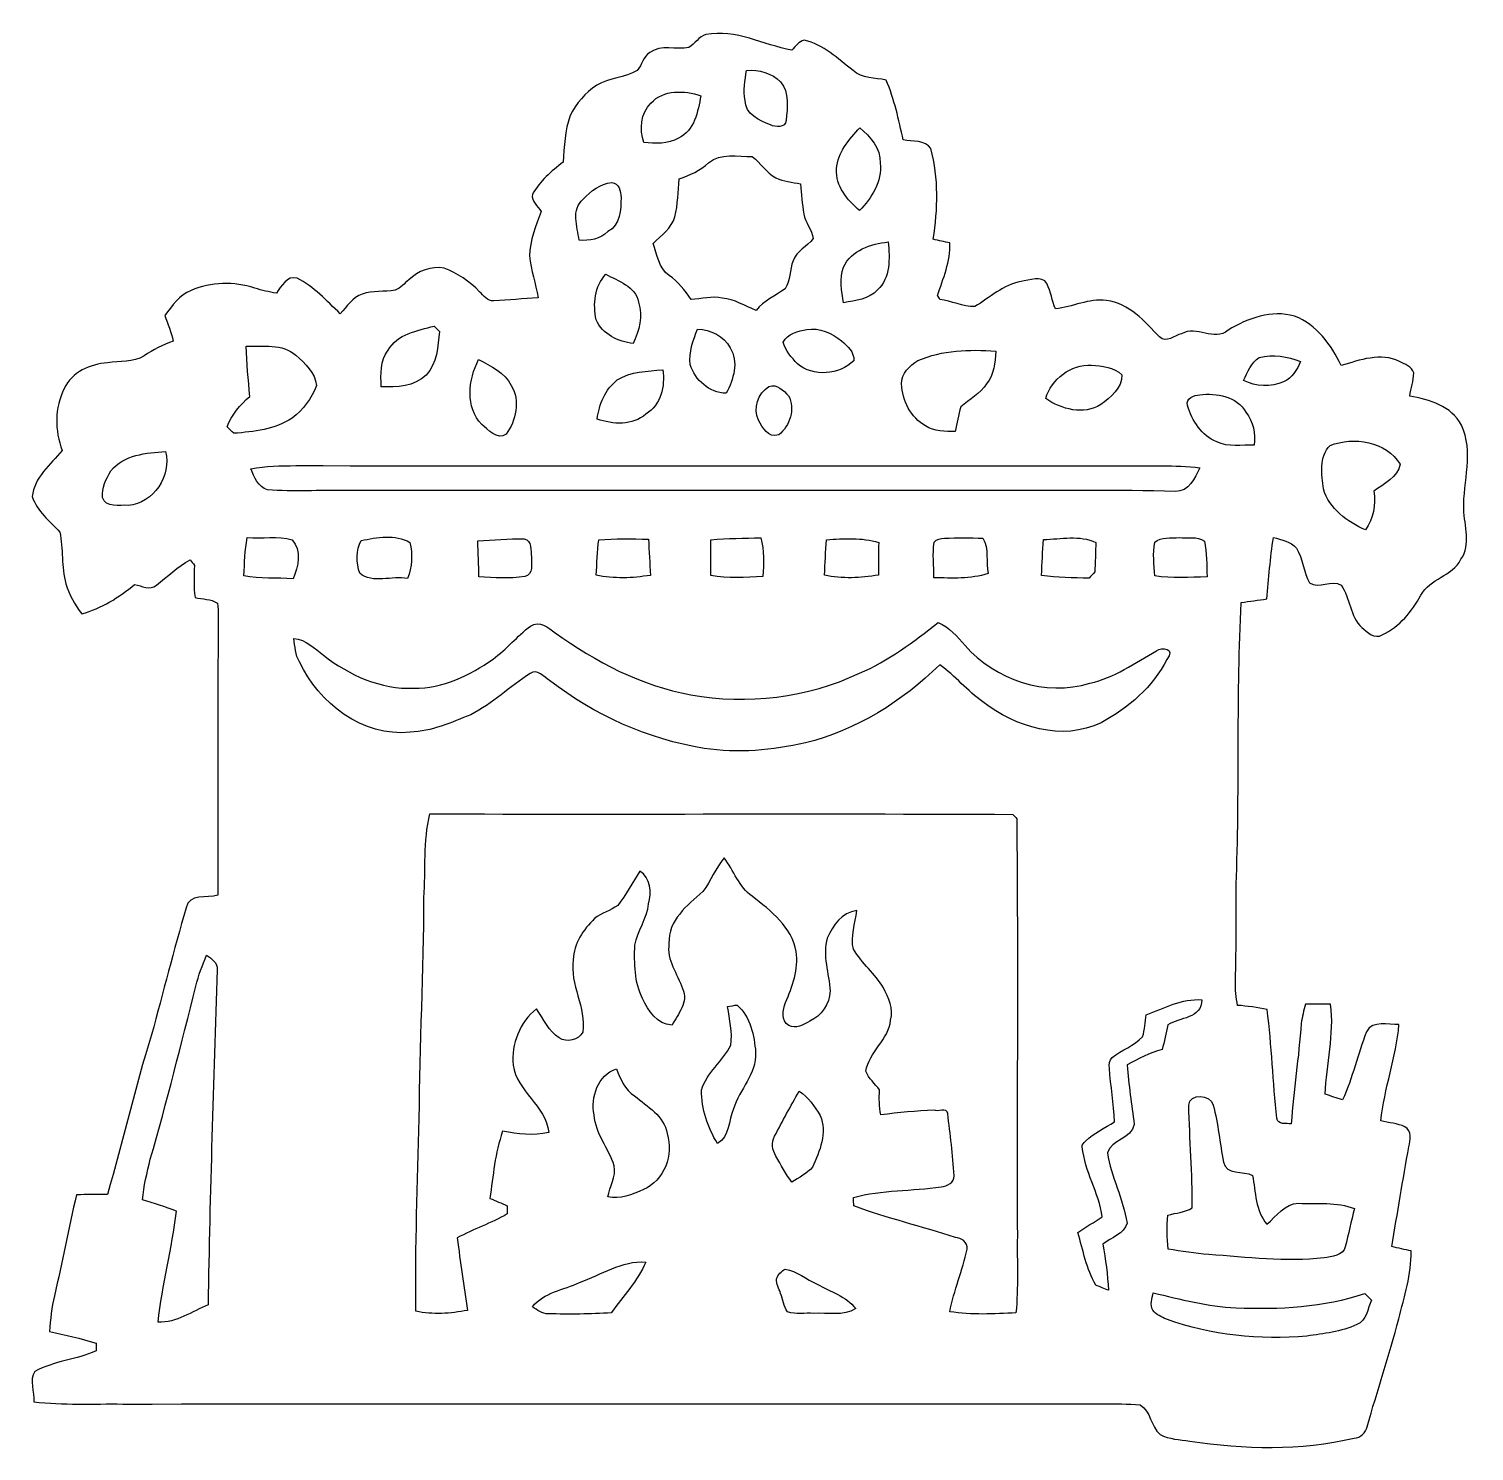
# Model space of a CAD drawing. Header units: centimetres. Extents: x -11.7 to 15.1, y -13.2 to 13.1.
import ezdxf

# ---------------------------------------------------------------- set-up
doc = ezdxf.new("R2010")
doc.units = ezdxf.units.CM
doc.header["$MEASUREMENT"] = 0
doc.layers.add('Camada 1', color=7, linetype='Continuous')

msp = doc.modelspace()

# ---------------------------------------------------------------- linework, layer by layer
at = {"layer": 'Camada 1'}
for points, knots in [([(0.86042, 13.02103), (1.41746, 13.1251), (1.92052, 12.82947), (2.45145, 12.72998), (2.45145, 12.72998), (2.52236, 12.7949), (2.58198, 12.89614), (2.68146, 12.91484), (2.68146, 12.91484), (3.04024, 12.83511), (3.30906, 12.57229), (3.5881, 12.35251), (3.5881, 12.35251), (3.75638, 12.20717), (3.99591, 12.21987), (4.20158, 12.17718), (4.20158, 12.17718), (4.35328, 11.82158), (4.43406, 11.4434), (4.51697, 11.0677), (4.51697, 11.0677), (4.68771, 11.02783), (4.92372, 11.07581), (5.03096, 10.90648), (5.03096, 10.90648), (5.1749, 10.35861), (5.16361, 9.78147), (5.07294, 9.22514), (5.07294, 9.22514), (5.17595, 9.20221), (5.28038, 9.17963), (5.38409, 9.15635), (5.38409, 9.15635), (5.39503, 8.8138), (5.25604, 8.49595), (5.15267, 8.17739), (5.15267, 8.17739), (5.16431, 8.16116), (5.18689, 8.12835), (5.19853, 8.11177), (5.19853, 8.11177), (5.41443, 8.07932), (5.62398, 7.97666), (5.84412, 7.97807), (5.84412, 7.97807), (6.12352, 8.14423), (6.37152, 8.38517), (6.70419, 8.44303), (6.70419, 8.44303), (6.84777, 8.46173), (7.08484, 8.56721), (7.1822, 8.40422), (7.1822, 8.40422), (7.24641, 8.25182), (7.28274, 8.08884), (7.33742, 7.93291), (7.33742, 7.93291), (7.65845, 7.96784), (7.95443, 8.134), (8.28604, 8.09131), (8.28604, 8.09131), (8.70197, 8.0398), (8.99654, 7.70361), (9.26853, 7.41468), (9.26853, 7.41468), (9.38671, 7.29156), (9.54863, 7.4489), (9.67563, 7.47289), (9.67563, 7.47289), (9.95645, 7.63482), (10.27959, 7.31802), (10.54241, 7.54027), (10.54241, 7.54027), (10.90365, 7.76429), (11.34639, 7.91915), (11.77149, 7.80133), (11.77149, 7.80133), (12.18741, 7.64575), (12.44459, 7.26581), (12.63615, 6.88552), (12.63615, 6.88552), (12.98081, 6.98535), (13.36922, 7.12964), (13.71494, 6.96207), (13.71494, 6.96207), (13.81231, 6.90845), (13.94883, 6.86505), (13.98129, 6.74652), (13.98129, 6.74652), (13.976, 6.60188), (13.92449, 6.46289), (13.90862, 6.31931), (13.90862, 6.31931), (14.27056, 6.25122), (14.68085, 6.13516), (14.86253, 5.77956), (14.86253, 5.77956), (15.09853, 5.29025), (14.89428, 4.73498), (14.90733, 4.22169), (14.90733, 4.22169), (14.92003, 3.91548), (15.04597, 3.56588), (14.85547, 3.29247), (14.85547, 3.29247), (14.69143, 2.97744), (14.28009, 2.9404), (14.11358, 2.62784), (14.11358, 2.62784), (13.94354, 2.32481), (13.72094, 2.04258), (13.39673, 1.89512), (13.39673, 1.89512), (13.2595, 1.80234), (13.11698, 1.94522), (13.01785, 2.02812), (13.01785, 2.02812), (12.7956, 2.23555), (12.80583, 2.57457), (12.63544, 2.8127), (12.63544, 2.8127), (12.46117, 2.92559), (12.21987, 2.7365), (12.04948, 2.85609), (12.04948, 2.85609), (11.93623, 3.05717), (11.92389, 3.30059), (11.80712, 3.50097), (11.80712, 3.50097), (11.69776, 3.62091), (11.52983, 3.65936), (11.37814, 3.69676), (11.37814, 3.69676), (11.3217, 3.31858), (11.29171, 2.93793), (11.25643, 2.55764), (11.25643, 2.55764), (11.09803, 2.53541), (10.93964, 2.5146), (10.7823, 2.49237), (10.7823, 2.49237), (10.69128, 0.79834), (10.75655, -0.89817), (10.69234, -2.59292), (10.69234, -2.59292), (10.68352, -3.23956), (10.69552, -3.88691), (10.67505, -4.5339), (10.67505, -4.5339), (10.66906, -4.68207), (10.69234, -4.82917), (10.71315, -4.97593), (10.71315, -4.97593), (10.89766, -4.98792), (11.08075, -5.01544), (11.26243, -5.05142), (11.26243, -5.05142), (11.34851, -5.7217), (11.3672, -6.39868), (11.44129, -7.07002), (11.44129, -7.07002), (11.46245, -7.19525), (11.61732, -7.16068), (11.70905, -7.17127), (11.70905, -7.17127), (11.75773, -6.54932), (11.84698, -5.93125), (11.89637, -5.3093), (11.89637, -5.3093), (11.90907, -5.18795), (11.944, -5.07083), (11.97433, -4.9537), (11.97433, -4.9537), (12.12885, -4.95406), (12.28407, -4.95441), (12.43965, -4.95512), (12.43965, -4.95512), (12.51126, -5.51215), (12.35886, -6.06637), (12.34087, -6.6234), (12.34087, -6.6234), (12.44706, -6.65903), (12.5543, -6.69255), (12.6619, -6.72712), (12.6619, -6.72712), (12.84675, -6.31931), (12.94412, -5.87975), (13.10534, -5.46382), (13.10534, -5.46382), (13.21964, -5.24298), (13.50539, -5.34247), (13.70647, -5.33365), (13.70647, -5.33365), (13.65144, -5.93831), (13.43237, -6.51475), (13.37098, -7.11905), (13.37098, -7.11905), (13.51915, -7.15398), (13.67755, -7.16209), (13.81725, -7.22806), (13.81725, -7.22806), (13.94672, -7.29827), (13.91885, -7.4803), (13.89062, -7.59601), (13.89062, -7.59601), (13.77597, -8.21161), (13.67719, -8.83003), (13.57418, -9.44809), (13.57418, -9.44809), (13.69272, -9.47737), (13.81266, -9.50242), (13.9326, -9.52923), (13.9326, -9.52923), (13.9379, -9.96068), (13.80525, -10.37555), (13.70153, -10.78935), (13.70153, -10.78935), (13.52656, -11.46104), (13.30325, -12.11862), (13.11628, -12.78678), (13.11628, -12.78678), (13.08664, -12.89614), (13.00021, -12.99457), (12.87568, -12.99668), (12.87568, -12.99668), (11.87838, -13.23869), (10.83663, -13.19812), (9.82698, -13.05489), (9.82698, -13.05489), (9.64247, -13.01926), (9.44527, -13.02455), (9.27805, -12.92895), (9.27805, -12.92895), (9.10731, -12.78008), (9.10625, -12.50456), (8.91187, -12.38109), (8.91187, -12.38109), (8.44691, -12.34334), (7.97983, -12.36768), (7.51417, -12.36415), (7.51417, -12.36415), (1.69333, -12.36662), (-4.1275, -12.36274), (-9.94833, -12.36592), (-9.94833, -12.36592), (-10.49831, -12.36063), (-11.05112, -12.38779), (-11.59898, -12.32394), (-11.59898, -12.32394), (-11.58381, -12.14437), (-11.68753, -11.92248), (-11.57499, -11.76267), (-11.57499, -11.76267), (-11.2268, -11.56405), (-10.80488, -11.551), (-10.44363, -11.37814), (-10.44363, -11.37814), (-10.44363, -11.33052), (-10.44363, -11.28324), (-10.44363, -11.23597), (-10.44363, -11.23597), (-10.72691, -11.14883), (-11.0169, -11.08428), (-11.30547, -11.01866), (-11.30547, -11.01866), (-11.28783, -10.79641), (-11.26984, -10.57451), (-11.21304, -10.35826), (-11.21304, -10.35826), (-11.07122, -9.73525), (-10.95269, -9.1066), (-10.80347, -8.48572), (-10.80347, -8.48572), (-10.61297, -8.4843), (-10.42282, -8.4836), (-10.23232, -8.48289), (-10.23232, -8.48289), (-9.94375, -7.50076), (-9.72008, -6.50064), (-9.41528, -5.52309), (-9.41528, -5.52309), (-9.19903, -4.73816), (-9.00218, -3.94794), (-8.77394, -3.16689), (-8.77394, -3.16689), (-8.72349, -2.90089), (-8.38835, -2.99156), (-8.18621, -2.93546), (-8.18621, -2.93546), (-8.1795, -1.29258), (-8.1915, 0.35031), (-8.17915, 1.99319), (-8.17915, 1.99319), (-8.18515, 2.15582), (-8.1668, 2.32022), (-8.19467, 2.48109), (-8.19467, 2.48109), (-8.31497, 2.56117), (-8.46878, 2.55129), (-8.60566, 2.58269), (-8.60566, 2.58269), (-8.6367, 2.78059), (-8.62365, 2.98168), (-8.61977, 3.18064), (-8.61977, 3.18064), (-8.64623, 3.21557), (-8.67304, 3.25049), (-8.6995, 3.28507), (-8.6995, 3.28507), (-8.92704, 3.15419), (-9.11825, 2.97356), (-9.32462, 2.81446), (-9.32462, 2.81446), (-9.44245, 2.70827), (-9.59767, 2.79859), (-9.72749, 2.82681), (-9.72749, 2.82681), (-10.01818, 2.58692), (-10.34203, 2.38301), (-10.70822, 2.28), (-10.70822, 2.28), (-10.83204, 2.45181), (-10.94387, 2.63596), (-11.00384, 2.84057), (-11.00384, 2.84057), (-11.08922, 3.15277), (-11.05041, 3.48686), (-11.11497, 3.79871), (-11.11497, 3.79871), (-11.303, 4.00085), (-11.53618, 4.18218), (-11.62508, 4.45417), (-11.62508, 4.45417), (-11.59298, 4.81189), (-11.28571, 5.05037), (-11.07122, 5.30754), (-11.07122, 5.30754), (-11.20704, 5.67866), (-11.21939, 6.102), (-11.03101, 6.45724), (-11.03101, 6.45724), (-10.89625, 6.76663), (-10.54982, 6.91197), (-10.23197, 6.9342), (-10.23197, 6.9342), (-10.00619, 6.97336), (-9.7543, 6.93667), (-9.55181, 7.06402), (-9.55181, 7.06402), (-9.38389, 7.17726), (-9.20468, 7.27392), (-9.01135, 7.33601), (-9.01135, 7.33601), (-9.04945, 7.50041), (-9.10978, 7.65775), (-9.17116, 7.81438), (-9.17116, 7.81438), (-9.03076, 7.99147), (-8.89952, 8.18903), (-8.68045, 8.27687), (-8.68045, 8.27687), (-8.31321, 8.43597), (-7.88282, 8.4455), (-7.50288, 8.3192), (-7.50288, 8.3192), (-7.372, 8.27546), (-7.23618, 8.25182), (-7.10071, 8.22537), (-7.10071, 8.22537), (-7.00969, 8.34743), (-6.90315, 8.56192), (-6.7183, 8.50265), (-6.7183, 8.50265), (-6.40256, 8.35201), (-6.17008, 8.07967), (-5.91714, 7.84613), (-5.91714, 7.84613), (-5.79226, 7.97666), (-5.68889, 8.14529), (-5.51145, 8.20949), (-5.51145, 8.20949), (-5.31495, 8.27969), (-5.0994, 8.24653), (-4.8962, 8.2811), (-4.8962, 8.2811), (-4.79637, 8.31885), (-4.72899, 8.41022), (-4.64502, 8.47266), (-4.64502, 8.47266), (-4.47534, 8.63706), (-4.2291, 8.73266), (-3.99239, 8.68997), (-3.99239, 8.68997), (-3.74685, 8.59367), (-3.51614, 8.44656), (-3.33587, 8.25218), (-3.33587, 8.25218), (-3.26178, 8.18021), (-3.18664, 8.07932), (-3.07093, 8.08143), (-3.07093, 8.08143), (-2.79647, 8.09554), (-2.52342, 8.12694), (-2.24861, 8.14105), (-2.24861, 8.14105), (-2.29658, 8.4007), (-2.37666, 8.65364), (-2.41194, 8.91575), (-2.41194, 8.91575), (-2.39995, 9.20362), (-2.29835, 9.47702), (-2.19004, 9.74125), (-2.19004, 9.74125), (-2.2539, 9.83791), (-2.38231, 9.93175), (-2.35267, 10.05981), (-2.35267, 10.05981), (-2.21968, 10.30358), (-2.00589, 10.48985), (-1.7847, 10.65248), (-1.7847, 10.65248), (-1.76742, 10.94317), (-1.75507, 11.24091), (-1.65594, 11.51819), (-1.65594, 11.51819), (-1.5434, 11.74327), (-1.37442, 11.94117), (-1.16311, 12.07946), (-1.16311, 12.07946), (-0.93204, 12.21916), (-0.64347, 12.21669), (-0.4124, 12.35463), (-0.4124, 12.35463), (-0.32032, 12.45517), (-0.30162, 12.6111), (-0.18097, 12.688), (-0.18097, 12.688), (0.03069, 12.83864), (0.30692, 12.73316), (0.54681, 12.78149), (0.54681, 12.78149), (0.66181, 12.84746), (0.72566, 12.98645), (0.86042, 13.02103), (0.86042, 13.02103), (0.86042, 13.02103), (0.86042, 13.02103), (0.86042, 13.02103)], [0, 0, 0, 0, 0.00884956, 0.00884956, 0.00884956, 0.00884956, 0.01769912, 0.01769912, 0.01769912, 0.01769912, 0.02654867, 0.02654867, 0.02654867, 0.02654867, 0.03539823, 0.03539823, 0.03539823, 0.03539823, 0.04424779, 0.04424779, 0.04424779, 0.04424779, 0.05309735, 0.05309735, 0.05309735, 0.05309735, 0.0619469, 0.0619469, 0.0619469, 0.0619469, 0.07079646, 0.07079646, 0.07079646, 0.07079646, 0.07964602, 0.07964602, 0.07964602, 0.07964602, 0.08849558, 0.08849558, 0.08849558, 0.08849558, 0.09734513, 0.09734513, 0.09734513, 0.09734513, 0.10619469, 0.10619469, 0.10619469, 0.10619469, 0.11504425, 0.11504425, 0.11504425, 0.11504425, 0.12389381, 0.12389381, 0.12389381, 0.12389381, 0.13274336, 0.13274336, 0.13274336, 0.13274336, 0.14159292, 0.14159292, 0.14159292, 0.14159292, 0.15044248, 0.15044248, 0.15044248, 0.15044248, 0.15929204, 0.15929204, 0.15929204, 0.15929204, 0.16814159, 0.16814159, 0.16814159, 0.16814159, 0.17699115, 0.17699115, 0.17699115, 0.17699115, 0.18584071, 0.18584071, 0.18584071, 0.18584071, 0.19469027, 0.19469027, 0.19469027, 0.19469027, 0.20353982, 0.20353982, 0.20353982, 0.20353982, 0.21238938, 0.21238938, 0.21238938, 0.21238938, 0.22123894, 0.22123894, 0.22123894, 0.22123894, 0.2300885, 0.2300885, 0.2300885, 0.2300885, 0.23893805, 0.23893805, 0.23893805, 0.23893805, 0.24778761, 0.24778761, 0.24778761, 0.24778761, 0.25663717, 0.25663717, 0.25663717, 0.25663717, 0.26548673, 0.26548673, 0.26548673, 0.26548673, 0.27433628, 0.27433628, 0.27433628, 0.27433628, 0.28318584, 0.28318584, 0.28318584, 0.28318584, 0.2920354, 0.2920354, 0.2920354, 0.2920354, 0.30088496, 0.30088496, 0.30088496, 0.30088496, 0.30973451, 0.30973451, 0.30973451, 0.30973451, 0.31858407, 0.31858407, 0.31858407, 0.31858407, 0.32743363, 0.32743363, 0.32743363, 0.32743363, 0.33628319, 0.33628319, 0.33628319, 0.33628319, 0.34513274, 0.34513274, 0.34513274, 0.34513274, 0.3539823, 0.3539823, 0.3539823, 0.3539823, 0.36283186, 0.36283186, 0.36283186, 0.36283186, 0.37168142, 0.37168142, 0.37168142, 0.37168142, 0.38053097, 0.38053097, 0.38053097, 0.38053097, 0.38938053, 0.38938053, 0.38938053, 0.38938053, 0.39823009, 0.39823009, 0.39823009, 0.39823009, 0.40707965, 0.40707965, 0.40707965, 0.40707965, 0.4159292, 0.4159292, 0.4159292, 0.4159292, 0.42477876, 0.42477876, 0.42477876, 0.42477876, 0.43362832, 0.43362832, 0.43362832, 0.43362832, 0.44247788, 0.44247788, 0.44247788, 0.44247788, 0.45132743, 0.45132743, 0.45132743, 0.45132743, 0.46017699, 0.46017699, 0.46017699, 0.46017699, 0.46902655, 0.46902655, 0.46902655, 0.46902655, 0.47787611, 0.47787611, 0.47787611, 0.47787611, 0.48672566, 0.48672566, 0.48672566, 0.48672566, 0.49557522, 0.49557522, 0.49557522, 0.49557522, 0.50442478, 0.50442478, 0.50442478, 0.50442478, 0.51327434, 0.51327434, 0.51327434, 0.51327434, 0.52212389, 0.52212389, 0.52212389, 0.52212389, 0.53097345, 0.53097345, 0.53097345, 0.53097345, 0.53982301, 0.53982301, 0.53982301, 0.53982301, 0.54867257, 0.54867257, 0.54867257, 0.54867257, 0.55752212, 0.55752212, 0.55752212, 0.55752212, 0.56637168, 0.56637168, 0.56637168, 0.56637168, 0.57522124, 0.57522124, 0.57522124, 0.57522124, 0.5840708, 0.5840708, 0.5840708, 0.5840708, 0.59292035, 0.59292035, 0.59292035, 0.59292035, 0.60176991, 0.60176991, 0.60176991, 0.60176991, 0.61061947, 0.61061947, 0.61061947, 0.61061947, 0.61946903, 0.61946903, 0.61946903, 0.61946903, 0.62831858, 0.62831858, 0.62831858, 0.62831858, 0.63716814, 0.63716814, 0.63716814, 0.63716814, 0.6460177, 0.6460177, 0.6460177, 0.6460177, 0.65486726, 0.65486726, 0.65486726, 0.65486726, 0.66371681, 0.66371681, 0.66371681, 0.66371681, 0.67256637, 0.67256637, 0.67256637, 0.67256637, 0.68141593, 0.68141593, 0.68141593, 0.68141593, 0.69026549, 0.69026549, 0.69026549, 0.69026549, 0.69911504, 0.69911504, 0.69911504, 0.69911504, 0.7079646, 0.7079646, 0.7079646, 0.7079646, 0.71681416, 0.71681416, 0.71681416, 0.71681416, 0.72566372, 0.72566372, 0.72566372, 0.72566372, 0.73451327, 0.73451327, 0.73451327, 0.73451327, 0.74336283, 0.74336283, 0.74336283, 0.74336283, 0.75221239, 0.75221239, 0.75221239, 0.75221239, 0.76106195, 0.76106195, 0.76106195, 0.76106195, 0.7699115, 0.7699115, 0.7699115, 0.7699115, 0.77876106, 0.77876106, 0.77876106, 0.77876106, 0.78761062, 0.78761062, 0.78761062, 0.78761062, 0.79646018, 0.79646018, 0.79646018, 0.79646018, 0.80530973, 0.80530973, 0.80530973, 0.80530973, 0.81415929, 0.81415929, 0.81415929, 0.81415929, 0.82300885, 0.82300885, 0.82300885, 0.82300885, 0.83185841, 0.83185841, 0.83185841, 0.83185841, 0.84070796, 0.84070796, 0.84070796, 0.84070796, 0.84955752, 0.84955752, 0.84955752, 0.84955752, 0.85840708, 0.85840708, 0.85840708, 0.85840708, 0.86725664, 0.86725664, 0.86725664, 0.86725664, 0.87610619, 0.87610619, 0.87610619, 0.87610619, 0.88495575, 0.88495575, 0.88495575, 0.88495575, 0.89380531, 0.89380531, 0.89380531, 0.89380531, 0.90265487, 0.90265487, 0.90265487, 0.90265487, 0.91150442, 0.91150442, 0.91150442, 0.91150442, 0.92035398, 0.92035398, 0.92035398, 0.92035398, 0.92920354, 0.92920354, 0.92920354, 0.92920354, 0.9380531, 0.9380531, 0.9380531, 0.9380531, 0.94690265, 0.94690265, 0.94690265, 0.94690265, 0.95575221, 0.95575221, 0.95575221, 0.95575221, 0.96460177, 0.96460177, 0.96460177, 0.96460177, 0.97345133, 0.97345133, 0.97345133, 0.97345133, 0.98230088, 0.98230088, 0.98230088, 0.98230088, 1, 1, 1, 1]), ([(1.61537, 12.35533), (1.58221, 12.1726), (1.55187, 11.98457), (1.58679, 11.799), (1.58679, 11.799), (1.58785, 11.53795), (1.85385, 11.43564), (2.05458, 11.34533), (2.05458, 11.34533), (2.15194, 11.30018), (2.33221, 11.28536), (2.3495, 11.42682), (2.3495, 11.42682), (2.36643, 11.66107), (2.41053, 11.94576), (2.24578, 12.14155), (2.24578, 12.14155), (2.0828, 12.30665), (1.84326, 12.37615), (1.61537, 12.35533), (1.61537, 12.35533), (1.61537, 12.35533), (1.61537, 12.35533), (1.61537, 12.35533)], [0, 0, 0, 0, 0.14285714, 0.14285714, 0.14285714, 0.14285714, 0.28571429, 0.28571429, 0.28571429, 0.28571429, 0.42857143, 0.42857143, 0.42857143, 0.42857143, 0.57142857, 0.57142857, 0.57142857, 0.57142857, 0.71428571, 0.71428571, 0.71428571, 0.71428571, 1, 1, 1, 1]), ([(-0.1591, 11.7482), (-0.35348, 11.55947), (-0.37289, 11.26243), (-0.29034, 11.0169), (-0.29034, 11.0169), (-0.07514, 10.99961), (0.15769, 10.98762), (0.35137, 11.1005), (0.35137, 11.1005), (0.65334, 11.23421), (0.71085, 11.59863), (0.76694, 11.88649), (0.76694, 11.88649), (0.46496, 11.98527), (0.07232, 12.00785), (-0.1591, 11.7482), (-0.1591, 11.7482), (-0.1591, 11.7482), (-0.1591, 11.7482), (-0.1591, 11.7482)], [0, 0, 0, 0, 0.16666667, 0.16666667, 0.16666667, 0.16666667, 0.33333333, 0.33333333, 0.33333333, 0.33333333, 0.5, 0.5, 0.5, 0.5, 0.66666667, 0.66666667, 0.66666667, 0.66666667, 1, 1, 1, 1]), ([(3.2833, 10.52936), (3.25437, 10.20445), (3.48756, 9.9568), (3.70769, 9.75572), (3.70769, 9.75572), (3.931, 9.99031), (4.13279, 10.29476), (4.08869, 10.63554), (4.08869, 10.63554), (4.10845, 10.91424), (3.89996, 11.12379), (3.71087, 11.29418), (3.71087, 11.29418), (3.52531, 11.0677), (3.29142, 10.84192), (3.2833, 10.52936), (3.2833, 10.52936), (3.2833, 10.52936), (3.2833, 10.52936), (3.2833, 10.52936)], [0, 0, 0, 0, 0.16666667, 0.16666667, 0.16666667, 0.16666667, 0.33333333, 0.33333333, 0.33333333, 0.33333333, 0.5, 0.5, 0.5, 0.5, 0.66666667, 0.66666667, 0.66666667, 0.66666667, 1, 1, 1, 1]), ([(0.91087, 10.64189), (0.75353, 10.50078), (0.56127, 10.41188), (0.36336, 10.34344), (0.36336, 10.34344), (0.34572, 10.1099), (0.34255, 9.87284), (0.28575, 9.64424), (0.28575, 9.64424), (0.22684, 9.4294), (0.03598, 9.29499), (-0.11818, 9.15), (-0.11818, 9.15), (-0.03951, 8.94433), (-0.0194, 8.68786), (0.17709, 8.55486), (0.17709, 8.55486), (0.34607, 8.43739), (0.47484, 8.27793), (0.58632, 8.10719), (0.58632, 8.10719), (0.77752, 8.12377), (0.9719, 8.17457), (1.16381, 8.1347), (1.16381, 8.1347), (1.38924, 8.11248), (1.58362, 7.99042), (1.78964, 7.90751), (1.78964, 7.90751), (1.93604, 8.08425), (2.14806, 8.17668), (2.32974, 8.30862), (2.32974, 8.30862), (2.43487, 8.4589), (2.40242, 8.66281), (2.47826, 8.82791), (2.47826, 8.82791), (2.54212, 9.0103), (2.73685, 9.09073), (2.84833, 9.23819), (2.84833, 9.23819), (2.8254, 9.40188), (2.70334, 9.531), (2.673, 9.69257), (2.673, 9.69257), (2.64548, 9.87778), (2.63137, 10.0644), (2.61373, 10.25066), (2.61373, 10.25066), (2.46062, 10.28488), (2.29941, 10.29617), (2.15688, 10.36461), (2.15688, 10.36461), (1.97873, 10.45668), (1.87819, 10.64119), (1.7205, 10.75902), (1.7205, 10.75902), (1.45097, 10.76078), (1.13665, 10.83133), (0.91087, 10.64189), (0.91087, 10.64189), (0.91087, 10.64189), (0.91087, 10.64189), (0.91087, 10.64189)], [0, 0, 0, 0, 0.05882353, 0.05882353, 0.05882353, 0.05882353, 0.11764706, 0.11764706, 0.11764706, 0.11764706, 0.17647059, 0.17647059, 0.17647059, 0.17647059, 0.23529412, 0.23529412, 0.23529412, 0.23529412, 0.29411765, 0.29411765, 0.29411765, 0.29411765, 0.35294118, 0.35294118, 0.35294118, 0.35294118, 0.41176471, 0.41176471, 0.41176471, 0.41176471, 0.47058824, 0.47058824, 0.47058824, 0.47058824, 0.52941176, 0.52941176, 0.52941176, 0.52941176, 0.58823529, 0.58823529, 0.58823529, 0.58823529, 0.64705882, 0.64705882, 0.64705882, 0.64705882, 0.70588235, 0.70588235, 0.70588235, 0.70588235, 0.76470588, 0.76470588, 0.76470588, 0.76470588, 0.82352941, 0.82352941, 0.82352941, 0.82352941, 0.88235294, 0.88235294, 0.88235294, 0.88235294, 1, 1, 1, 1]), ([(-1.41358, 9.96809), (-1.64289, 9.77653), (-1.52365, 9.46115), (-1.49013, 9.20856), (-1.49013, 9.20856), (-1.29893, 9.19268), (-1.09467, 9.22373), (-0.95462, 9.36837), (-0.95462, 9.36837), (-0.72249, 9.49254), (-0.71684, 9.77088), (-0.71155, 10.0016), (-0.71155, 10.0016), (-0.71684, 10.11237), (-0.74612, 10.27007), (-0.88441, 10.27642), (-0.88441, 10.27642), (-1.09185, 10.25701), (-1.27741, 10.11802), (-1.41358, 9.96809), (-1.41358, 9.96809), (-1.41358, 9.96809), (-1.41358, 9.96809), (-1.41358, 9.96809)], [0, 0, 0, 0, 0.14285714, 0.14285714, 0.14285714, 0.14285714, 0.28571429, 0.28571429, 0.28571429, 0.28571429, 0.42857143, 0.42857143, 0.42857143, 0.42857143, 0.57142857, 0.57142857, 0.57142857, 0.57142857, 0.71428571, 0.71428571, 0.71428571, 0.71428571, 1, 1, 1, 1]), ([(3.40924, 8.70902), (3.33622, 8.49559), (3.37185, 8.26417), (3.41171, 8.04757), (3.41171, 8.04757), (3.63185, 8.09272), (3.88302, 8.10789), (4.04319, 8.28604), (4.04319, 8.28604), (4.28272, 8.51323), (4.26791, 8.8706), (4.23968, 9.17504), (4.23968, 9.17504), (3.91689, 9.14329), (3.55847, 9.023), (3.40924, 8.70902), (3.40924, 8.70902), (3.40924, 8.70902), (3.40924, 8.70902), (3.40924, 8.70902)], [0, 0, 0, 0, 0.16666667, 0.16666667, 0.16666667, 0.16666667, 0.33333333, 0.33333333, 0.33333333, 0.33333333, 0.5, 0.5, 0.5, 0.5, 0.66666667, 0.66666667, 0.66666667, 0.66666667, 1, 1, 1, 1]), ([(-0.99448, 8.57638), (-1.20438, 8.35695), (-1.23472, 8.01723), (-1.17404, 7.73254), (-1.17404, 7.73254), (-1.05833, 7.46337), (-0.76235, 7.32896), (-0.48683, 7.29086), (-0.48683, 7.29086), (-0.37818, 7.53004), (-0.29704, 7.80097), (-0.38911, 8.06132), (-0.38911, 8.06132), (-0.44873, 8.35554), (-0.76447, 8.45467), (-0.99448, 8.57638), (-0.99448, 8.57638), (-0.99448, 8.57638), (-0.99448, 8.57638), (-0.99448, 8.57638)], [0, 0, 0, 0, 0.16666667, 0.16666667, 0.16666667, 0.16666667, 0.33333333, 0.33333333, 0.33333333, 0.33333333, 0.5, 0.5, 0.5, 0.5, 0.66666667, 0.66666667, 0.66666667, 0.66666667, 1, 1, 1, 1]), ([(-5.03061, 7.16739), (-5.18336, 6.97512), (-5.16502, 6.72183), (-5.15867, 6.49111), (-5.15867, 6.49111), (-4.87221, 6.47488), (-4.54166, 6.49323), (-4.32611, 6.70807), (-4.32611, 6.70807), (-4.12468, 6.92185), (-4.1021, 7.23829), (-4.07952, 7.51664), (-4.07952, 7.51664), (-4.11304, 7.5498), (-4.14584, 7.58296), (-4.17865, 7.61612), (-4.17865, 7.61612), (-4.48345, 7.53286), (-4.86022, 7.47113), (-5.03061, 7.16739), (-5.03061, 7.16739), (-5.03061, 7.16739), (-5.03061, 7.16739), (-5.03061, 7.16739)], [0, 0, 0, 0, 0.14285714, 0.14285714, 0.14285714, 0.14285714, 0.28571429, 0.28571429, 0.28571429, 0.28571429, 0.42857143, 0.42857143, 0.42857143, 0.42857143, 0.57142857, 0.57142857, 0.57142857, 0.57142857, 0.71428571, 0.71428571, 0.71428571, 0.71428571, 1, 1, 1, 1]), ([(0.70485, 7.56144), (0.62724, 7.35118), (0.53834, 7.13422), (0.56938, 6.90421), (0.56938, 6.90421), (0.66075, 6.61282), (0.92287, 6.38104), (1.23578, 6.37011), (1.23578, 6.37011), (1.3716, 6.62093), (1.47567, 6.95572), (1.30739, 7.21572), (1.30739, 7.21572), (1.19839, 7.43726), (0.94192, 7.5505), (0.70485, 7.56144), (0.70485, 7.56144), (0.70485, 7.56144), (0.70485, 7.56144), (0.70485, 7.56144)], [0, 0, 0, 0, 0.16666667, 0.16666667, 0.16666667, 0.16666667, 0.33333333, 0.33333333, 0.33333333, 0.33333333, 0.5, 0.5, 0.5, 0.5, 0.66666667, 0.66666667, 0.66666667, 0.66666667, 1, 1, 1, 1]), ([(2.7305, 7.55156), (2.56928, 7.5244), (2.37702, 7.4743), (2.29059, 7.31908), (2.29059, 7.31908), (2.32904, 7.15821), (2.45039, 7.03404), (2.55834, 6.9155), (2.55834, 6.9155), (2.84903, 6.66856), (3.33481, 6.7123), (3.6008, 6.97442), (3.6008, 6.97442), (3.61386, 7.13422), (3.48121, 7.24676), (3.37256, 7.34166), (3.37256, 7.34166), (3.19299, 7.48206), (2.96545, 7.59848), (2.7305, 7.55156), (2.7305, 7.55156), (2.7305, 7.55156), (2.7305, 7.55156), (2.7305, 7.55156)], [0, 0, 0, 0, 0.14285714, 0.14285714, 0.14285714, 0.14285714, 0.28571429, 0.28571429, 0.28571429, 0.28571429, 0.42857143, 0.42857143, 0.42857143, 0.42857143, 0.57142857, 0.57142857, 0.57142857, 0.57142857, 0.71428571, 0.71428571, 0.71428571, 0.71428571, 1, 1, 1, 1]), ([(-7.66057, 7.24182), (-7.65034, 6.93138), (-7.6207, 6.62234), (-7.59213, 6.31331), (-7.59213, 6.31331), (-7.77134, 6.15527), (-7.92939, 5.97323), (-8.01405, 5.74675), (-8.01405, 5.74675), (-7.97242, 5.70759), (-7.93115, 5.66808), (-7.88987, 5.62822), (-7.88987, 5.62822), (-7.5184, 5.65714), (-7.12717, 5.6963), (-6.81073, 5.9122), (-6.81073, 5.9122), (-6.60717, 6.06178), (-6.44172, 6.27309), (-6.35988, 6.51263), (-6.35988, 6.51263), (-6.37469, 6.75146), (-6.57225, 6.92362), (-6.7377, 7.07425), (-6.7377, 7.07425), (-6.99276, 7.2965), (-7.34836, 7.239), (-7.66057, 7.24182), (-7.66057, 7.24182), (-7.66057, 7.24182), (-7.66057, 7.24182), (-7.66057, 7.24182)], [0, 0, 0, 0, 0.11111111, 0.11111111, 0.11111111, 0.11111111, 0.22222222, 0.22222222, 0.22222222, 0.22222222, 0.33333333, 0.33333333, 0.33333333, 0.33333333, 0.44444444, 0.44444444, 0.44444444, 0.44444444, 0.55555556, 0.55555556, 0.55555556, 0.55555556, 0.66666667, 0.66666667, 0.66666667, 0.66666667, 0.77777778, 0.77777778, 0.77777778, 0.77777778, 1, 1, 1, 1]), ([(-3.35315, 6.99558), (-3.54506, 6.62658), (-3.60362, 6.1094), (-3.29494, 5.78908), (-3.29494, 5.78908), (-3.17606, 5.70618), (-3.00814, 5.49099), (-2.84445, 5.61058), (-2.84445, 5.61058), (-2.65501, 5.86458), (-2.58092, 6.2297), (-2.74602, 6.51545), (-2.74602, 6.51545), (-2.86985, 6.75499), (-3.12349, 6.87952), (-3.35315, 6.99558), (-3.35315, 6.99558), (-3.35315, 6.99558), (-3.35315, 6.99558), (-3.35315, 6.99558)], [0, 0, 0, 0, 0.16666667, 0.16666667, 0.16666667, 0.16666667, 0.33333333, 0.33333333, 0.33333333, 0.33333333, 0.5, 0.5, 0.5, 0.5, 0.66666667, 0.66666667, 0.66666667, 0.66666667, 1, 1, 1, 1]), ([(4.78684, 6.97759), (4.63938, 6.8774), (4.47816, 6.73841), (4.48733, 6.54438), (4.48733, 6.54438), (4.50286, 6.23535), (4.65631, 5.92067), (4.93289, 5.76404), (4.93289, 5.76404), (5.09446, 5.65891), (5.29766, 5.66349), (5.48252, 5.66244), (5.48252, 5.66244), (5.51427, 5.81413), (5.53402, 5.97147), (5.58729, 6.11646), (5.58729, 6.11646), (5.74075, 6.26498), (5.94395, 6.36164), (6.06319, 6.54685), (6.06319, 6.54685), (6.19795, 6.71724), (6.22653, 6.93949), (6.23182, 7.14975), (6.23182, 7.14975), (5.74675, 7.18926), (5.23945, 7.17197), (4.78684, 6.97759), (4.78684, 6.97759), (4.78684, 6.97759), (4.78684, 6.97759), (4.78684, 6.97759)], [0, 0, 0, 0, 0.11111111, 0.11111111, 0.11111111, 0.11111111, 0.22222222, 0.22222222, 0.22222222, 0.22222222, 0.33333333, 0.33333333, 0.33333333, 0.33333333, 0.44444444, 0.44444444, 0.44444444, 0.44444444, 0.55555556, 0.55555556, 0.55555556, 0.55555556, 0.66666667, 0.66666667, 0.66666667, 0.66666667, 0.77777778, 0.77777778, 0.77777778, 0.77777778, 1, 1, 1, 1]), ([(11.11779, 7.03192), (10.9668, 6.94196), (10.89519, 6.76134), (10.82675, 6.60929), (10.82675, 6.60929), (11.05394, 6.49217), (11.33369, 6.48159), (11.56899, 6.58107), (11.56899, 6.58107), (11.72598, 6.65127), (11.81735, 6.80826), (11.88367, 6.95925), (11.88367, 6.95925), (11.64272, 7.05026), (11.36967, 7.10812), (11.11779, 7.03192), (11.11779, 7.03192), (11.11779, 7.03192), (11.11779, 7.03192), (11.11779, 7.03192)], [0, 0, 0, 0, 0.16666667, 0.16666667, 0.16666667, 0.16666667, 0.33333333, 0.33333333, 0.33333333, 0.33333333, 0.5, 0.5, 0.5, 0.5, 0.66666667, 0.66666667, 0.66666667, 0.66666667, 1, 1, 1, 1]), ([(-0.78211, 6.61776), (-1.00753, 6.44595), (-1.11584, 6.1655), (-1.15641, 5.8928), (-1.15641, 5.8928), (-0.86501, 5.7919), (-0.49812, 5.76404), (-0.25153, 5.98487), (-0.25153, 5.98487), (0.02716, 6.14892), (0.1083, 6.50452), (0.06103, 6.80473), (0.06103, 6.80473), (-0.22437, 6.78145), (-0.53234, 6.7758), (-0.78211, 6.61776), (-0.78211, 6.61776), (-0.78211, 6.61776), (-0.78211, 6.61776), (-0.78211, 6.61776)], [0, 0, 0, 0, 0.16666667, 0.16666667, 0.16666667, 0.16666667, 0.33333333, 0.33333333, 0.33333333, 0.33333333, 0.5, 0.5, 0.5, 0.5, 0.66666667, 0.66666667, 0.66666667, 0.66666667, 1, 1, 1, 1]), ([(7.15857, 6.27274), (7.45419, 6.07025), (7.85848, 5.96265), (8.18127, 6.16056), (8.18127, 6.16056), (8.35413, 6.29567), (8.58308, 6.46783), (8.57038, 6.71265), (8.57038, 6.71265), (8.42504, 6.8513), (8.20138, 6.88305), (8.00841, 6.89151), (8.00841, 6.89151), (7.62494, 6.91021), (7.26652, 6.63645), (7.15857, 6.27274), (7.15857, 6.27274), (7.15857, 6.27274), (7.15857, 6.27274), (7.15857, 6.27274)], [0, 0, 0, 0, 0.16666667, 0.16666667, 0.16666667, 0.16666667, 0.33333333, 0.33333333, 0.33333333, 0.33333333, 0.5, 0.5, 0.5, 0.5, 0.66666667, 0.66666667, 0.66666667, 0.66666667, 1, 1, 1, 1]), ([(2.02494, 6.49817), (1.83092, 6.3687), (1.72473, 6.09071), (1.8355, 5.87304), (1.8355, 5.87304), (1.90571, 5.73546), (2.01401, 5.53614), (2.20909, 5.6007), (2.20909, 5.6007), (2.419, 5.76227), (2.51777, 6.08436), (2.39324, 6.3246), (2.39324, 6.3246), (2.29941, 6.42514), (2.18158, 6.54861), (2.02494, 6.49817), (2.02494, 6.49817), (2.02494, 6.49817), (2.02494, 6.49817), (2.02494, 6.49817)], [0, 0, 0, 0, 0.16666667, 0.16666667, 0.16666667, 0.16666667, 0.33333333, 0.33333333, 0.33333333, 0.33333333, 0.5, 0.5, 0.5, 0.5, 0.66666667, 0.66666667, 0.66666667, 0.66666667, 1, 1, 1, 1]), ([(10.01289, 6.34365), (9.90917, 6.3313), (9.74478, 6.2805), (9.78888, 6.14327), (9.78888, 6.14327), (9.87072, 5.86422), (10.0464, 5.57989), (10.32863, 5.47158), (10.32863, 5.47158), (10.54276, 5.36363), (10.79253, 5.41655), (11.02219, 5.4102), (11.02219, 5.4102), (11.04618, 5.62363), (11.01266, 5.84694), (10.86802, 6.01733), (10.86802, 6.01733), (10.70822, 6.32213), (10.31981, 6.37716), (10.01289, 6.34365), (10.01289, 6.34365), (10.01289, 6.34365), (10.01289, 6.34365), (10.01289, 6.34365)], [0, 0, 0, 0, 0.14285714, 0.14285714, 0.14285714, 0.14285714, 0.28571429, 0.28571429, 0.28571429, 0.28571429, 0.42857143, 0.42857143, 0.42857143, 0.42857143, 0.57142857, 0.57142857, 0.57142857, 0.57142857, 0.71428571, 0.71428571, 0.71428571, 0.71428571, 1, 1, 1, 1]), ([(12.42942, 5.40279), (12.21987, 5.19924), (12.27137, 4.85634), (12.30524, 4.59881), (12.30524, 4.59881), (12.41319, 4.22945), (12.7508, 3.98533), (13.087, 3.83646), (13.087, 3.83646), (13.2341, 4.05165), (13.27608, 4.30142), (13.24151, 4.55542), (13.24151, 4.55542), (13.41508, 4.687), (13.6973, 4.81224), (13.72552, 5.05636), (13.72552, 5.05636), (13.46941, 5.48569), (12.86475, 5.57071), (12.42942, 5.40279), (12.42942, 5.40279), (12.42942, 5.40279), (12.42942, 5.40279), (12.42942, 5.40279)], [0, 0, 0, 0, 0.14285714, 0.14285714, 0.14285714, 0.14285714, 0.28571429, 0.28571429, 0.28571429, 0.28571429, 0.42857143, 0.42857143, 0.42857143, 0.42857143, 0.57142857, 0.57142857, 0.57142857, 0.57142857, 0.71428571, 0.71428571, 0.71428571, 0.71428571, 1, 1, 1, 1]), ([(-10.16882, 4.93219), (-10.2549, 4.78402), (-10.34344, 4.61469), (-10.32369, 4.43865), (-10.32369, 4.43865), (-10.27642, 4.23616), (-9.99278, 4.30389), (-9.84638, 4.29189), (-9.84638, 4.29189), (-9.37824, 4.32999), (-9.03817, 4.84434), (-9.15317, 5.29061), (-9.15317, 5.29061), (-9.51124, 5.26556), (-9.92328, 5.23557), (-10.16882, 4.93219), (-10.16882, 4.93219), (-10.16882, 4.93219), (-10.16882, 4.93219), (-10.16882, 4.93219)], [0, 0, 0, 0, 0.16666667, 0.16666667, 0.16666667, 0.16666667, 0.33333333, 0.33333333, 0.33333333, 0.33333333, 0.5, 0.5, 0.5, 0.5, 0.66666667, 0.66666667, 0.66666667, 0.66666667, 1, 1, 1, 1]), ([(-7.57379, 4.97064), (-7.51099, 4.81718), (-7.43761, 4.63162), (-7.26334, 4.5787), (-7.26334, 4.5787), (-6.78356, 4.54801), (-6.30167, 4.57271), (-5.82083, 4.56812), (-5.82083, 4.56812), (-1.76389, 4.56918), (2.29306, 4.56812), (6.35, 4.56847), (6.35, 4.56847), (7.42033, 4.566), (8.49101, 4.57906), (9.56133, 4.55119), (9.56133, 4.55119), (9.8044, 4.54484), (9.93175, 4.79637), (10.01395, 4.99039), (10.01395, 4.99039), (9.78147, 5.01791), (9.54652, 5.02355), (9.31369, 5.02708), (9.31369, 5.02708), (3.96275, 5.02849), (-1.38783, 5.02426), (-6.73805, 5.0292), (-6.73805, 5.0292), (-7.01745, 5.02567), (-7.29897, 5.02285), (-7.57379, 4.97064), (-7.57379, 4.97064), (-7.57379, 4.97064), (-7.57379, 4.97064), (-7.57379, 4.97064)], [0, 0, 0, 0, 0.1, 0.1, 0.1, 0.1, 0.2, 0.2, 0.2, 0.2, 0.3, 0.3, 0.3, 0.3, 0.4, 0.4, 0.4, 0.4, 0.5, 0.5, 0.5, 0.5, 0.6, 0.6, 0.6, 0.6, 0.7, 0.7, 0.7, 0.7, 0.8, 0.8, 0.8, 0.8, 1, 1, 1, 1]), ([(-5.52662, 3.63996), (-5.63421, 3.46922), (-5.61622, 3.22192), (-5.5559, 3.03283), (-5.5559, 3.03283), (-5.32024, 2.82928), (-4.95018, 2.99649), (-4.67078, 2.93511), (-4.67078, 2.93511), (-4.58329, 3.14713), (-4.572, 3.38561), (-4.62915, 3.60715), (-4.62915, 3.60715), (-4.89267, 3.76414), (-5.24334, 3.70134), (-5.52662, 3.63996), (-5.52662, 3.63996), (-5.52662, 3.63996), (-5.52662, 3.63996), (-5.52662, 3.63996)], [0, 0, 0, 0, 0.16666667, 0.16666667, 0.16666667, 0.16666667, 0.33333333, 0.33333333, 0.33333333, 0.33333333, 0.5, 0.5, 0.5, 0.5, 0.66666667, 0.66666667, 0.66666667, 0.66666667, 1, 1, 1, 1]), ([(7.11729, 3.66042), (7.10036, 3.43923), (7.09083, 3.21733), (7.08166, 2.99508), (7.08166, 2.99508), (7.37235, 2.94499), (7.66868, 2.95204), (7.9629, 2.94252), (7.9629, 2.94252), (7.99818, 2.98203), (8.03416, 3.02154), (8.07014, 3.06105), (8.07014, 3.06105), (8.07473, 3.19617), (8.0839, 3.46675), (8.08849, 3.60221), (8.08849, 3.60221), (7.78898, 3.75214), (7.43761, 3.66501), (7.11729, 3.66042), (7.11729, 3.66042), (7.11729, 3.66042), (7.11729, 3.66042), (7.11729, 3.66042)], [0, 0, 0, 0, 0.14285714, 0.14285714, 0.14285714, 0.14285714, 0.28571429, 0.28571429, 0.28571429, 0.28571429, 0.42857143, 0.42857143, 0.42857143, 0.42857143, 0.57142857, 0.57142857, 0.57142857, 0.57142857, 0.71428571, 0.71428571, 0.71428571, 0.71428571, 1, 1, 1, 1]), ([(-7.64187, 3.69429), (-7.68456, 3.46146), (-7.6895, 3.22439), (-7.70502, 2.98838), (-7.70502, 2.98838), (-7.4041, 2.93123), (-7.09471, 2.95134), (-6.79027, 2.93229), (-6.79027, 2.93229), (-6.6929, 3.15136), (-6.62552, 3.4671), (-6.80896, 3.65125), (-6.80896, 3.65125), (-7.07108, 3.74332), (-7.36917, 3.66571), (-7.64187, 3.69429), (-7.64187, 3.69429), (-7.64187, 3.69429), (-7.64187, 3.69429), (-7.64187, 3.69429)], [0, 0, 0, 0, 0.16666667, 0.16666667, 0.16666667, 0.16666667, 0.33333333, 0.33333333, 0.33333333, 0.33333333, 0.5, 0.5, 0.5, 0.5, 0.66666667, 0.66666667, 0.66666667, 0.66666667, 1, 1, 1, 1]), ([(-3.36762, 3.63502), (-3.35739, 3.41242), (-3.3528, 3.18982), (-3.3461, 2.96686), (-3.3461, 2.96686), (-3.06458, 2.9531), (-2.77812, 2.92664), (-2.49837, 2.97286), (-2.49837, 2.97286), (-2.32974, 3.00778), (-2.37631, 3.21239), (-2.37419, 3.33798), (-2.37419, 3.33798), (-2.39113, 3.43641), (-2.35832, 3.6516), (-2.5086, 3.67206), (-2.5086, 3.67206), (-2.79506, 3.68617), (-3.08151, 3.64278), (-3.36762, 3.63502), (-3.36762, 3.63502), (-3.36762, 3.63502), (-3.36762, 3.63502), (-3.36762, 3.63502)], [0, 0, 0, 0, 0.14285714, 0.14285714, 0.14285714, 0.14285714, 0.28571429, 0.28571429, 0.28571429, 0.28571429, 0.42857143, 0.42857143, 0.42857143, 0.42857143, 0.57142857, 0.57142857, 0.57142857, 0.57142857, 0.71428571, 0.71428571, 0.71428571, 0.71428571, 1, 1, 1, 1]), ([(-1.12712, 3.65619), (-1.14759, 3.43676), (-1.1617, 3.21698), (-1.17299, 2.99649), (-1.17299, 2.99649), (-0.84279, 2.92947), (-0.50024, 2.94217), (-0.16863, 2.99544), (-0.16863, 2.99544), (-0.17992, 3.21839), (-0.18979, 3.44135), (-0.20602, 3.66395), (-0.20602, 3.66395), (-0.51294, 3.67736), (-0.82056, 3.6763), (-1.12712, 3.65619), (-1.12712, 3.65619), (-1.12712, 3.65619), (-1.12712, 3.65619), (-1.12712, 3.65619)], [0, 0, 0, 0, 0.16666667, 0.16666667, 0.16666667, 0.16666667, 0.33333333, 0.33333333, 0.33333333, 0.33333333, 0.5, 0.5, 0.5, 0.5, 0.66666667, 0.66666667, 0.66666667, 0.66666667, 1, 1, 1, 1]), ([(0.95356, 3.65619), (0.95215, 3.43429), (0.95003, 3.21239), (0.94897, 2.98979), (0.94897, 2.98979), (1.26894, 2.93758), (1.59491, 2.95522), (1.9177, 2.97392), (1.9177, 2.97392), (1.93216, 3.2131), (1.93992, 3.45581), (1.87889, 3.68935), (1.87889, 3.68935), (1.56986, 3.68653), (1.26153, 3.67877), (0.95356, 3.65619), (0.95356, 3.65619), (0.95356, 3.65619), (0.95356, 3.65619), (0.95356, 3.65619)], [0, 0, 0, 0, 0.16666667, 0.16666667, 0.16666667, 0.16666667, 0.33333333, 0.33333333, 0.33333333, 0.33333333, 0.5, 0.5, 0.5, 0.5, 0.66666667, 0.66666667, 0.66666667, 0.66666667, 1, 1, 1, 1]), ([(3.09598, 3.65619), (3.07904, 3.43676), (3.06952, 3.21663), (3.05929, 2.99649), (3.05929, 2.99649), (3.38737, 2.92947), (3.7278, 2.94181), (4.05659, 3.00108), (4.05659, 3.00108), (4.05765, 3.20287), (4.05941, 3.40431), (4.06259, 3.60539), (4.06259, 3.60539), (3.75073, 3.69993), (3.41665, 3.677), (3.09598, 3.65619), (3.09598, 3.65619), (3.09598, 3.65619), (3.09598, 3.65619), (3.09598, 3.65619)], [0, 0, 0, 0, 0.16666667, 0.16666667, 0.16666667, 0.16666667, 0.33333333, 0.33333333, 0.33333333, 0.33333333, 0.5, 0.5, 0.5, 0.5, 0.66666667, 0.66666667, 0.66666667, 0.66666667, 1, 1, 1, 1]), ([(5.09094, 3.60751), (5.05742, 3.3909), (5.08952, 3.169), (5.08741, 2.95063), (5.08741, 2.95063), (5.42149, 2.94322), (5.76545, 2.92664), (6.08894, 3.02683), (6.08894, 3.02683), (6.04626, 3.23956), (6.11258, 3.48932), (5.9944, 3.68229), (5.9944, 3.68229), (5.75663, 3.69641), (5.5185, 3.69429), (5.28144, 3.68265), (5.28144, 3.68265), (5.21264, 3.67806), (5.13327, 3.66959), (5.09094, 3.60751), (5.09094, 3.60751), (5.09094, 3.60751), (5.09094, 3.60751), (5.09094, 3.60751)], [0, 0, 0, 0, 0.14285714, 0.14285714, 0.14285714, 0.14285714, 0.28571429, 0.28571429, 0.28571429, 0.28571429, 0.42857143, 0.42857143, 0.42857143, 0.42857143, 0.57142857, 0.57142857, 0.57142857, 0.57142857, 0.71428571, 0.71428571, 0.71428571, 0.71428571, 1, 1, 1, 1]), ([(9.17928, 3.60856), (9.13765, 3.40148), (9.17257, 3.19193), (9.18034, 2.98379), (9.18034, 2.98379), (9.50066, 2.93511), (9.82627, 2.95628), (10.14906, 2.96933), (10.14906, 2.96933), (10.14342, 3.18982), (10.14836, 3.41207), (10.09897, 3.62832), (10.09897, 3.62832), (9.96597, 3.72745), (9.78147, 3.67665), (9.63048, 3.69394), (9.63048, 3.69394), (9.48337, 3.67347), (9.29781, 3.72251), (9.17928, 3.60856), (9.17928, 3.60856), (9.17928, 3.60856), (9.17928, 3.60856), (9.17928, 3.60856)], [0, 0, 0, 0, 0.14285714, 0.14285714, 0.14285714, 0.14285714, 0.28571429, 0.28571429, 0.28571429, 0.28571429, 0.42857143, 0.42857143, 0.42857143, 0.42857143, 0.57142857, 0.57142857, 0.57142857, 0.57142857, 0.71428571, 0.71428571, 0.71428571, 0.71428571, 1, 1, 1, 1]), ([(-2.39042, 2.05493), (-2.63666, 1.86972), (-2.83351, 1.62419), (-3.08539, 1.44392), (-3.08539, 1.44392), (-3.5112, 1.13736), (-4.01637, 0.89676), (-4.55119, 0.90135), (-4.55119, 0.90135), (-5.16361, 0.88265), (-5.75557, 1.14088), (-6.22829, 1.5173), (-6.22829, 1.5173), (-6.39551, 1.64359), (-6.55285, 1.80305), (-6.77474, 1.82562), (-6.77474, 1.82562), (-6.75675, 1.67746), (-6.7497, 1.52365), (-6.67455, 1.3903), (-6.67455, 1.3903), (-6.30802, 0.62724), (-5.50369, -0.00706), (-4.62033, 0.08855), (-4.62033, 0.08855), (-4.22381, 0.1016), (-3.85798, 0.26635), (-3.49673, 0.41275), (-3.49673, 0.41275), (-3.09633, 0.6163), (-2.77177, 0.93733), (-2.39536, 1.17792), (-2.39536, 1.17792), (-2.26342, 1.27), (-2.14701, 1.10525), (-2.03835, 1.04916), (-2.03835, 1.04916), (-1.20509, 0.40499), (-0.21237, -0.04657), (0.83044, -0.21202), (0.83044, -0.21202), (1.4545, -0.30833), (2.09091, -0.248), (2.70439, -0.11148), (2.70439, -0.11148), (3.64843, 0.12806), (4.50462, 0.65581), (5.19324, 1.33703), (5.19324, 1.33703), (5.48322, 1.13524), (5.70406, 0.85196), (5.9944, 0.64946), (5.9944, 0.64946), (6.60188, 0.18309), (7.4609, -0.08855), (8.18797, 0.26423), (8.18797, 0.26423), (8.6875, 0.53305), (9.14859, 0.92463), (9.40364, 1.43757), (9.40364, 1.43757), (9.57862, 1.63795), (9.30416, 1.67146), (9.2135, 1.59491), (9.2135, 1.59491), (8.81133, 1.37513), (8.4328, 1.09185), (7.97525, 0.99589), (7.97525, 0.99589), (7.15151, 0.7426), (6.2237, 1.05551), (5.66349, 1.69369), (5.66349, 1.69369), (5.52027, 1.8602), (5.37492, 2.03447), (5.16643, 2.11984), (5.16643, 2.11984), (4.7117, 1.76142), (4.24145, 1.40794), (3.70487, 1.18075), (3.70487, 1.18075), (2.74038, 0.72284), (1.62913, 0.5909), (0.58067, 0.78211), (0.58067, 0.78211), (-0.33902, 0.94509), (-1.17934, 1.39241), (-1.93075, 1.93287), (-1.93075, 1.93287), (-2.06375, 2.01895), (-2.2225, 2.16994), (-2.39042, 2.05493), (-2.39042, 2.05493), (-2.39042, 2.05493), (-2.39042, 2.05493), (-2.39042, 2.05493)], [0, 0, 0, 0, 0.04, 0.04, 0.04, 0.04, 0.08, 0.08, 0.08, 0.08, 0.12, 0.12, 0.12, 0.12, 0.16, 0.16, 0.16, 0.16, 0.2, 0.2, 0.2, 0.2, 0.24, 0.24, 0.24, 0.24, 0.28, 0.28, 0.28, 0.28, 0.32, 0.32, 0.32, 0.32, 0.36, 0.36, 0.36, 0.36, 0.4, 0.4, 0.4, 0.4, 0.44, 0.44, 0.44, 0.44, 0.48, 0.48, 0.48, 0.48, 0.52, 0.52, 0.52, 0.52, 0.56, 0.56, 0.56, 0.56, 0.6, 0.6, 0.6, 0.6, 0.64, 0.64, 0.64, 0.64, 0.68, 0.68, 0.68, 0.68, 0.72, 0.72, 0.72, 0.72, 0.76, 0.76, 0.76, 0.76, 0.8, 0.8, 0.8, 0.8, 0.84, 0.84, 0.84, 0.84, 0.88, 0.88, 0.88, 0.88, 0.92, 0.92, 0.92, 0.92, 1, 1, 1, 1]), ([(-4.25697, -1.42557), (-4.37797, -1.93463), (-4.33141, -2.46345), (-4.36527, -2.98168), (-4.36527, -2.98168), (-4.36951, -4.34622), (-4.44288, -5.70935), (-4.45135, -7.07355), (-4.45135, -7.07355), (-4.48275, -8.26417), (-4.53214, -9.45444), (-4.51485, -10.64542), (-4.51485, -10.64542), (-4.20088, -10.71527), (-3.87421, -10.68987), (-3.56059, -10.6299), (-3.56059, -10.6299), (-3.62761, -10.18293), (-3.69006, -9.73525), (-3.74897, -9.28723), (-3.74897, -9.28723), (-3.44876, -9.12001), (-3.1182, -9.01594), (-2.82081, -8.84273), (-2.82081, -8.84273), (-2.82116, -8.79157), (-2.82152, -8.74042), (-2.82152, -8.68962), (-2.82152, -8.68962), (-2.9277, -8.6427), (-3.0353, -8.59931), (-3.14219, -8.55451), (-3.14219, -8.55451), (-3.08328, -8.13717), (-3.04941, -7.71031), (-2.90724, -7.31097), (-2.90724, -7.31097), (-2.62431, -7.35718), (-2.33786, -7.40586), (-2.05317, -7.33213), (-2.05317, -7.33213), (-2.10608, -6.83119), (-2.64125, -6.57366), (-2.71321, -6.08154), (-2.71321, -6.08154), (-2.7492, -5.69348), (-2.58586, -5.28532), (-2.28141, -5.03908), (-2.28141, -5.03908), (-2.15089, -5.22464), (-2.05811, -5.45535), (-1.85773, -5.57989), (-1.85773, -5.57989), (-1.71556, -5.67408), (-1.50319, -5.61904), (-1.42028, -5.47194), (-1.42028, -5.47194), (-1.35537, -5.01085), (-1.66546, -4.59281), (-1.60055, -4.13173), (-1.60055, -4.13173), (-1.58362, -3.83328), (-1.4164, -3.56658), (-1.20156, -3.36797), (-1.20156, -3.36797), (-1.07632, -3.25826), (-0.90452, -3.22439), (-0.7747, -3.12244), (-0.7747, -3.12244), (-0.61454, -2.92629), (-0.502, -2.69699), (-0.36301, -2.48602), (-0.36301, -2.48602), (-0.1584, -2.61302), (-0.14676, -2.88184), (-0.20285, -3.09245), (-0.20285, -3.09245), (-0.22507, -3.36938), (-0.41557, -3.59269), (-0.4572, -3.86256), (-0.4572, -3.86256), (-0.46814, -4.19241), (-0.46814, -4.54695), (-0.31362, -4.84893), (-0.31362, -4.84893), (-0.20179, -5.074), (-0.05186, -5.33224), (0.23319, -5.34141), (0.23319, -5.34141), (0.34466, -5.13292), (0.54222, -4.91913), (0.42792, -4.66549), (0.42792, -4.66549), (0.33302, -4.39032), (0.12876, -4.13879), (0.17639, -3.82834), (0.17639, -3.82834), (0.15487, -3.39972), (0.51682, -3.12455), (0.80151, -2.8642), (0.80151, -2.8642), (0.95497, -2.67088), (1.03858, -2.43064), (1.20015, -2.2419), (1.20015, -2.2419), (1.37619, -2.47685), (1.47144, -2.78095), (1.7205, -2.95451), (1.7205, -2.95451), (2.06234, -3.22545), (2.45569, -3.52143), (2.53189, -3.97863), (2.53189, -3.97863), (2.58621, -4.30918), (2.46239, -4.62703), (2.33786, -4.92548), (2.33786, -4.92548), (2.28, -5.05777), (2.2539, -5.26344), (2.39642, -5.34846), (2.39642, -5.34846), (2.52518, -5.4236), (2.67088, -5.328), (2.78518, -5.2712), (2.78518, -5.2712), (2.99861, -5.16784), (3.15807, -4.94947), (3.16301, -4.70923), (3.16301, -4.70923), (3.1436, -4.38326), (3.01272, -4.05342), (3.10938, -3.72745), (3.10938, -3.72745), (3.22086, -3.4985), (3.37467, -3.24838), (3.65584, -3.21874), (3.65584, -3.21874), (3.63784, -3.45687), (3.52778, -3.69817), (3.59904, -3.937), (3.59904, -3.937), (3.74932, -4.19876), (3.99344, -4.39244), (4.15149, -4.64961), (4.15149, -4.64961), (4.24356, -4.83411), (4.34234, -5.03802), (4.28484, -5.2511), (4.28484, -5.2511), (4.24921, -5.61834), (3.87844, -5.83812), (3.82587, -6.19689), (3.82587, -6.19689), (3.87844, -6.33165), (3.99415, -6.42867), (4.07776, -6.54367), (4.07776, -6.54367), (4.07106, -6.69713), (4.07247, -6.85271), (4.1021, -7.0044), (4.1021, -7.0044), (4.4323, -6.96771), (4.7625, -6.92926), (5.09482, -6.91762), (5.09482, -6.91762), (5.14138, -6.95889), (5.3347, -6.86505), (5.34141, -6.98077), (5.34141, -6.98077), (5.39009, -7.36318), (5.43525, -7.74841), (5.45959, -8.13329), (5.45959, -8.13329), (5.46911, -8.26558), (5.32977, -8.32379), (5.22111, -8.34037), (5.22111, -8.34037), (4.6803, -8.41798), (4.12574, -8.39399), (3.59445, -8.53546), (3.59445, -8.53546), (3.59657, -8.58837), (3.59904, -8.64129), (3.60186, -8.69456), (3.60186, -8.69456), (4.21852, -8.92387), (4.86022, -9.07239), (5.48428, -9.27735), (5.48428, -9.27735), (5.59329, -9.28194), (5.71994, -9.37613), (5.69983, -9.49537), (5.69983, -9.49537), (5.61728, -9.88765), (5.45677, -10.25983), (5.38162, -10.65459), (5.38162, -10.65459), (5.78485, -10.72056), (6.20077, -10.69516), (6.60788, -10.67717), (6.60788, -10.67717), (6.65057, -10.20621), (6.62622, -9.73208), (6.63328, -9.26042), (6.63328, -9.26042), (6.62411, -6.67879), (6.64598, -4.09681), (6.62234, -1.51553), (6.62234, -1.51553), (6.59765, -1.48872), (6.57331, -1.46226), (6.54932, -1.43581), (6.54932, -1.43581), (2.94746, -1.41746), (-0.65476, -1.43722), (-4.25697, -1.42557), (-4.25697, -1.42557), (-4.25697, -1.42557), (-4.25697, -1.42557), (-4.25697, -1.42557)], [0, 0, 0, 0, 0.01785714, 0.01785714, 0.01785714, 0.01785714, 0.03571429, 0.03571429, 0.03571429, 0.03571429, 0.05357143, 0.05357143, 0.05357143, 0.05357143, 0.07142857, 0.07142857, 0.07142857, 0.07142857, 0.08928571, 0.08928571, 0.08928571, 0.08928571, 0.10714286, 0.10714286, 0.10714286, 0.10714286, 0.125, 0.125, 0.125, 0.125, 0.14285714, 0.14285714, 0.14285714, 0.14285714, 0.16071429, 0.16071429, 0.16071429, 0.16071429, 0.17857143, 0.17857143, 0.17857143, 0.17857143, 0.19642857, 0.19642857, 0.19642857, 0.19642857, 0.21428571, 0.21428571, 0.21428571, 0.21428571, 0.23214286, 0.23214286, 0.23214286, 0.23214286, 0.25, 0.25, 0.25, 0.25, 0.26785714, 0.26785714, 0.26785714, 0.26785714, 0.28571429, 0.28571429, 0.28571429, 0.28571429, 0.30357143, 0.30357143, 0.30357143, 0.30357143, 0.32142857, 0.32142857, 0.32142857, 0.32142857, 0.33928571, 0.33928571, 0.33928571, 0.33928571, 0.35714286, 0.35714286, 0.35714286, 0.35714286, 0.375, 0.375, 0.375, 0.375, 0.39285714, 0.39285714, 0.39285714, 0.39285714, 0.41071429, 0.41071429, 0.41071429, 0.41071429, 0.42857143, 0.42857143, 0.42857143, 0.42857143, 0.44642857, 0.44642857, 0.44642857, 0.44642857, 0.46428571, 0.46428571, 0.46428571, 0.46428571, 0.48214286, 0.48214286, 0.48214286, 0.48214286, 0.5, 0.5, 0.5, 0.5, 0.51785714, 0.51785714, 0.51785714, 0.51785714, 0.53571429, 0.53571429, 0.53571429, 0.53571429, 0.55357143, 0.55357143, 0.55357143, 0.55357143, 0.57142857, 0.57142857, 0.57142857, 0.57142857, 0.58928571, 0.58928571, 0.58928571, 0.58928571, 0.60714286, 0.60714286, 0.60714286, 0.60714286, 0.625, 0.625, 0.625, 0.625, 0.64285714, 0.64285714, 0.64285714, 0.64285714, 0.66071429, 0.66071429, 0.66071429, 0.66071429, 0.67857143, 0.67857143, 0.67857143, 0.67857143, 0.69642857, 0.69642857, 0.69642857, 0.69642857, 0.71428571, 0.71428571, 0.71428571, 0.71428571, 0.73214286, 0.73214286, 0.73214286, 0.73214286, 0.75, 0.75, 0.75, 0.75, 0.76785714, 0.76785714, 0.76785714, 0.76785714, 0.78571429, 0.78571429, 0.78571429, 0.78571429, 0.80357143, 0.80357143, 0.80357143, 0.80357143, 0.82142857, 0.82142857, 0.82142857, 0.82142857, 0.83928571, 0.83928571, 0.83928571, 0.83928571, 0.85714286, 0.85714286, 0.85714286, 0.85714286, 0.875, 0.875, 0.875, 0.875, 0.89285714, 0.89285714, 0.89285714, 0.89285714, 0.91071429, 0.91071429, 0.91071429, 0.91071429, 0.92857143, 0.92857143, 0.92857143, 0.92857143, 0.94642857, 0.94642857, 0.94642857, 0.94642857, 0.96428571, 0.96428571, 0.96428571, 0.96428571, 1, 1, 1, 1]), ([(-8.3947, -4.04601), (-8.47055, -4.23298), (-8.54463, -4.42172), (-8.59331, -4.61821), (-8.59331, -4.61821), (-8.86213, -5.69101), (-9.1313, -6.76416), (-9.43716, -7.82743), (-9.43716, -7.82743), (-9.49925, -8.07614), (-9.55816, -8.32732), (-9.5818, -8.58344), (-9.5818, -8.58344), (-9.37083, -8.6487), (-9.1567, -8.70726), (-8.95244, -8.79193), (-8.95244, -8.79193), (-9.03358, -9.48231), (-9.21844, -10.15647), (-9.29252, -10.84792), (-9.29252, -10.84792), (-8.95597, -10.86379), (-8.66281, -10.65071), (-8.36542, -10.52442), (-8.36542, -10.52442), (-8.33755, -8.45467), (-8.2617, -6.38528), (-8.19679, -4.31624), (-8.19679, -4.31624), (-8.18691, -4.18606), (-8.30121, -4.11057), (-8.3947, -4.04601), (-8.3947, -4.04601), (-8.3947, -4.04601), (-8.3947, -4.04601), (-8.3947, -4.04601)], [0, 0, 0, 0, 0.1, 0.1, 0.1, 0.1, 0.2, 0.2, 0.2, 0.2, 0.3, 0.3, 0.3, 0.3, 0.4, 0.4, 0.4, 0.4, 0.5, 0.5, 0.5, 0.5, 0.6, 0.6, 0.6, 0.6, 0.7, 0.7, 0.7, 0.7, 0.8, 0.8, 0.8, 0.8, 1, 1, 1, 1]), ([(1.26224, -4.99992), (1.29716, -5.23699), (1.35925, -5.47546), (1.32186, -5.71606), (1.32186, -5.71606), (1.17792, -6.0131), (0.86783, -6.22018), (0.7807, -6.54544), (0.7807, -6.54544), (0.77329, -6.89575), (0.89359, -7.24006), (1.07456, -7.5371), (1.07456, -7.5371), (1.30492, -7.40339), (1.27706, -7.11165), (1.3716, -6.89504), (1.3716, -6.89504), (1.48237, -6.53485), (1.79846, -6.2484), (1.78223, -5.85011), (1.78223, -5.85011), (1.75683, -5.53473), (1.68451, -5.19289), (1.44039, -4.97099), (1.44039, -4.97099), (1.38007, -4.97381), (1.32115, -4.98792), (1.26224, -4.99992), (1.26224, -4.99992), (1.26224, -4.99992), (1.26224, -4.99992), (1.26224, -4.99992)], [0, 0, 0, 0, 0.11111111, 0.11111111, 0.11111111, 0.11111111, 0.22222222, 0.22222222, 0.22222222, 0.22222222, 0.33333333, 0.33333333, 0.33333333, 0.33333333, 0.44444444, 0.44444444, 0.44444444, 0.44444444, 0.55555556, 0.55555556, 0.55555556, 0.55555556, 0.66666667, 0.66666667, 0.66666667, 0.66666667, 0.77777778, 0.77777778, 0.77777778, 0.77777778, 1, 1, 1, 1]), ([(9.02053, -5.15091), (8.99513, -5.28461), (8.99971, -5.4296), (8.95315, -5.55731), (8.95315, -5.55731), (8.79969, -5.72805), (8.56756, -5.79967), (8.39117, -5.94184), (8.39117, -5.94184), (8.33437, -5.99087), (8.33508, -6.07307), (8.33825, -6.14186), (8.33825, -6.14186), (8.36154, -6.47277), (8.42116, -6.80085), (8.43527, -7.13317), (8.43527, -7.13317), (8.25218, -7.24711), (8.05639, -7.34554), (7.89552, -7.49159), (7.89552, -7.49159), (7.86977, -7.52263), (7.82285, -7.55438), (7.83625, -7.60095), (7.83625, -7.60095), (7.88, -8.05321), (8.14493, -8.44762), (8.20632, -8.89635), (8.20632, -8.89635), (8.05427, -8.99266), (7.90222, -9.08861), (7.75229, -9.1881), (7.75229, -9.1881), (7.85495, -9.51442), (7.91139, -9.86331), (8.08602, -10.16212), (8.08602, -10.16212), (8.14458, -10.1861), (8.26135, -10.23338), (8.31991, -10.25737), (8.31991, -10.25737), (8.30862, -9.9702), (8.26452, -9.68657), (8.21902, -9.40364), (8.21902, -9.40364), (8.36754, -9.27664), (8.6166, -9.21808), (8.66528, -9.01135), (8.66528, -9.01135), (8.59472, -8.56685), (8.37283, -8.15552), (8.30086, -7.71066), (8.30086, -7.71066), (8.36507, -7.46054), (8.76159, -7.45172), (8.79863, -7.1815), (8.79863, -7.1815), (8.75171, -6.81496), (8.69385, -6.44948), (8.66881, -6.08048), (8.66881, -6.08048), (8.87589, -5.96688), (9.08614, -5.85717), (9.3151, -5.79402), (9.3151, -5.79402), (9.35884, -5.6448), (9.38953, -5.49169), (9.41952, -5.33929), (9.41952, -5.33929), (9.63683, -5.20135), (10.05205, -5.22005), (10.0517, -4.8708), (10.0517, -4.8708), (9.68375, -4.84681), (9.35461, -5.02602), (9.02053, -5.15091), (9.02053, -5.15091), (9.02053, -5.15091), (9.02053, -5.15091), (9.02053, -5.15091)], [0, 0, 0, 0, 0.04761905, 0.04761905, 0.04761905, 0.04761905, 0.0952381, 0.0952381, 0.0952381, 0.0952381, 0.14285714, 0.14285714, 0.14285714, 0.14285714, 0.19047619, 0.19047619, 0.19047619, 0.19047619, 0.23809524, 0.23809524, 0.23809524, 0.23809524, 0.28571429, 0.28571429, 0.28571429, 0.28571429, 0.33333333, 0.33333333, 0.33333333, 0.33333333, 0.38095238, 0.38095238, 0.38095238, 0.38095238, 0.42857143, 0.42857143, 0.42857143, 0.42857143, 0.47619048, 0.47619048, 0.47619048, 0.47619048, 0.52380952, 0.52380952, 0.52380952, 0.52380952, 0.57142857, 0.57142857, 0.57142857, 0.57142857, 0.61904762, 0.61904762, 0.61904762, 0.61904762, 0.66666667, 0.66666667, 0.66666667, 0.66666667, 0.71428571, 0.71428571, 0.71428571, 0.71428571, 0.76190476, 0.76190476, 0.76190476, 0.76190476, 0.80952381, 0.80952381, 0.80952381, 0.80952381, 0.85714286, 0.85714286, 0.85714286, 0.85714286, 0.9047619, 0.9047619, 0.9047619, 0.9047619, 1, 1, 1, 1]), ([(-1.21003, -7.00828), (-1.18851, -7.35789), (-0.93804, -7.62635), (-0.84067, -7.9509), (-0.84067, -7.9509), (-0.79551, -8.15587), (-0.92534, -8.33296), (-0.95779, -8.52734), (-0.95779, -8.52734), (-0.73237, -8.57991), (-0.50412, -8.47549), (-0.29845, -8.39152), (-0.29845, -8.39152), (0.08572, -8.22254), (0.27376, -7.747), (0.14041, -7.354), (0.14041, -7.354), (0.08678, -7.02275), (-0.2286, -6.84953), (-0.46108, -6.65162), (-0.46108, -6.65162), (-0.64735, -6.54403), (-0.71967, -6.338), (-0.79939, -6.15244), (-0.79939, -6.15244), (-1.13947, -6.26745), (-1.28164, -6.6802), (-1.21003, -7.00828), (-1.21003, -7.00828), (-1.21003, -7.00828), (-1.21003, -7.00828), (-1.21003, -7.00828)], [0, 0, 0, 0, 0.11111111, 0.11111111, 0.11111111, 0.11111111, 0.22222222, 0.22222222, 0.22222222, 0.22222222, 0.33333333, 0.33333333, 0.33333333, 0.33333333, 0.44444444, 0.44444444, 0.44444444, 0.44444444, 0.55555556, 0.55555556, 0.55555556, 0.55555556, 0.66666667, 0.66666667, 0.66666667, 0.66666667, 0.77777778, 0.77777778, 0.77777778, 0.77777778, 1, 1, 1, 1]), ([(2.58974, -6.56837), (2.42852, -6.84177), (2.28106, -7.12329), (2.13184, -7.40339), (2.13184, -7.40339), (2.06587, -7.51805), (2.09197, -7.66127), (2.15829, -7.77099), (2.15829, -7.77099), (2.25425, -7.93432), (2.33856, -8.10542), (2.45533, -8.25606), (2.45533, -8.25606), (2.5848, -8.16504), (2.73156, -8.09096), (2.83916, -7.97348), (2.83916, -7.97348), (2.97039, -7.6835), (3.11009, -7.33354), (2.97886, -7.01992), (2.97886, -7.01992), (2.87655, -6.85059), (2.75907, -6.67667), (2.58974, -6.56837), (2.58974, -6.56837), (2.58974, -6.56837), (2.58974, -6.56837), (2.58974, -6.56837)], [0, 0, 0, 0, 0.125, 0.125, 0.125, 0.125, 0.25, 0.25, 0.25, 0.25, 0.375, 0.375, 0.375, 0.375, 0.5, 0.5, 0.5, 0.5, 0.625, 0.625, 0.625, 0.625, 0.75, 0.75, 0.75, 0.75, 1, 1, 1, 1]), ([(9.81181, -6.82554), (9.82204, -7.45984), (9.88307, -8.09307), (9.87284, -8.72807), (9.87284, -8.72807), (9.74196, -8.81944), (9.5691, -8.81662), (9.42305, -8.86777), (9.42305, -8.86777), (9.39094, -9.07556), (9.41387, -9.2844), (9.42728, -9.49325), (9.42728, -9.49325), (9.67669, -9.53911), (9.92717, -9.57439), (10.18046, -9.59379), (10.18046, -9.59379), (10.8906, -9.64988), (11.60533, -9.73455), (12.31794, -9.65835), (12.31794, -9.65835), (12.45058, -9.6266), (12.67672, -9.62519), (12.71093, -9.45092), (12.71093, -9.45092), (12.77161, -9.21597), (12.81642, -8.97678), (12.88168, -8.74289), (12.88168, -8.74289), (12.55465, -8.61377), (12.18812, -8.65999), (11.84522, -8.64447), (11.84522, -8.64447), (11.5884, -8.64799), (11.43705, -8.88647), (11.2589, -9.03287), (11.2589, -9.03287), (11.0423, -8.78769), (11.04794, -8.43209), (10.99361, -8.128), (10.99361, -8.128), (10.81828, -8.03839), (10.49725, -8.12482), (10.45422, -7.88035), (10.45422, -7.88035), (10.38719, -7.52934), (10.35544, -7.17091), (10.26195, -6.82519), (10.26195, -6.82519), (10.21962, -6.6301), (9.81745, -6.59694), (9.81181, -6.82554), (9.81181, -6.82554), (9.81181, -6.82554), (9.81181, -6.82554), (9.81181, -6.82554)], [0, 0, 0, 0, 0.06666667, 0.06666667, 0.06666667, 0.06666667, 0.13333333, 0.13333333, 0.13333333, 0.13333333, 0.2, 0.2, 0.2, 0.2, 0.26666667, 0.26666667, 0.26666667, 0.26666667, 0.33333333, 0.33333333, 0.33333333, 0.33333333, 0.4, 0.4, 0.4, 0.4, 0.46666667, 0.46666667, 0.46666667, 0.46666667, 0.53333333, 0.53333333, 0.53333333, 0.53333333, 0.6, 0.6, 0.6, 0.6, 0.66666667, 0.66666667, 0.66666667, 0.66666667, 0.73333333, 0.73333333, 0.73333333, 0.73333333, 0.8, 0.8, 0.8, 0.8, 0.86666667, 0.86666667, 0.86666667, 0.86666667, 1, 1, 1, 1]), ([(-1.47955, -10.11096), (-1.77377, -10.25419), (-2.14066, -10.29229), (-2.3555, -10.56358), (-2.3555, -10.56358), (-2.2666, -10.62496), (-2.17417, -10.69834), (-2.05952, -10.69446), (-2.05952, -10.69446), (-1.67076, -10.70116), (-1.28129, -10.70222), (-0.89323, -10.67505), (-0.89323, -10.67505), (-0.67098, -10.36814), (-0.40605, -10.08627), (-0.25259, -9.73525), (-0.25259, -9.73525), (-0.69956, -9.70209), (-1.07632, -9.96879), (-1.47955, -10.11096), (-1.47955, -10.11096), (-1.47955, -10.11096), (-1.47955, -10.11096), (-1.47955, -10.11096)], [0, 0, 0, 0, 0.14285714, 0.14285714, 0.14285714, 0.14285714, 0.28571429, 0.28571429, 0.28571429, 0.28571429, 0.42857143, 0.42857143, 0.42857143, 0.42857143, 0.57142857, 0.57142857, 0.57142857, 0.57142857, 0.71428571, 0.71428571, 0.71428571, 0.71428571, 1, 1, 1, 1]), ([(2.16711, -10.04746), (2.16041, -10.14271), (2.21721, -10.22738), (2.24578, -10.31557), (2.24578, -10.31557), (2.29411, -10.4274), (2.29941, -10.56005), (2.37561, -10.65847), (2.37561, -10.65847), (2.53083, -10.71033), (2.69804, -10.67364), (2.8575, -10.68564), (2.8575, -10.68564), (3.11679, -10.66835), (3.40289, -10.7442), (3.63749, -10.59709), (3.63749, -10.59709), (3.45828, -10.36673), (3.16689, -10.28418), (2.92276, -10.14589), (2.92276, -10.14589), (2.72521, -10.05346), (2.54741, -9.90494), (2.3301, -9.86331), (2.3301, -9.86331), (2.25742, -9.90318), (2.19781, -9.9702), (2.16711, -10.04746), (2.16711, -10.04746), (2.16711, -10.04746), (2.16711, -10.04746), (2.16711, -10.04746)], [0, 0, 0, 0, 0.11111111, 0.11111111, 0.11111111, 0.11111111, 0.22222222, 0.22222222, 0.22222222, 0.22222222, 0.33333333, 0.33333333, 0.33333333, 0.33333333, 0.44444444, 0.44444444, 0.44444444, 0.44444444, 0.55555556, 0.55555556, 0.55555556, 0.55555556, 0.66666667, 0.66666667, 0.66666667, 0.66666667, 0.77777778, 0.77777778, 0.77777778, 0.77777778, 1, 1, 1, 1]), ([(9.15282, -10.30428), (9.13236, -10.40835), (9.08367, -10.52653), (9.14576, -10.62567), (9.14576, -10.62567), (9.20256, -10.71351), (9.30557, -10.75408), (9.39729, -10.79465), (9.39729, -10.79465), (10.22632, -11.09557), (11.12449, -11.18164), (12.00009, -11.10721), (12.00009, -11.10721), (12.31053, -11.06029), (12.63544, -11.02854), (12.92401, -10.89413), (12.92401, -10.89413), (13.1064, -10.81758), (13.12686, -10.59921), (13.19495, -10.43799), (13.19495, -10.43799), (13.15473, -10.39742), (13.11487, -10.3572), (13.07571, -10.31698), (13.07571, -10.31698), (12.30771, -10.57204), (11.48644, -10.61649), (10.68423, -10.58086), (10.68423, -10.58086), (10.16176, -10.56181), (9.658, -10.42352), (9.15282, -10.30428)], [0, 0, 0, 0, 0.11111111, 0.11111111, 0.11111111, 0.11111111, 0.22222222, 0.22222222, 0.22222222, 0.22222222, 0.33333333, 0.33333333, 0.33333333, 0.33333333, 0.44444444, 0.44444444, 0.44444444, 0.44444444, 0.55555556, 0.55555556, 0.55555556, 0.55555556, 0.66666667, 0.66666667, 0.66666667, 0.66666667, 0.77777778, 0.77777778, 0.77777778, 0.77777778, 1, 1, 1, 1])]:
    msp.add_open_spline(points, degree=3, knots=knots, dxfattribs=at)

doc.saveas('drawing.dxf')
